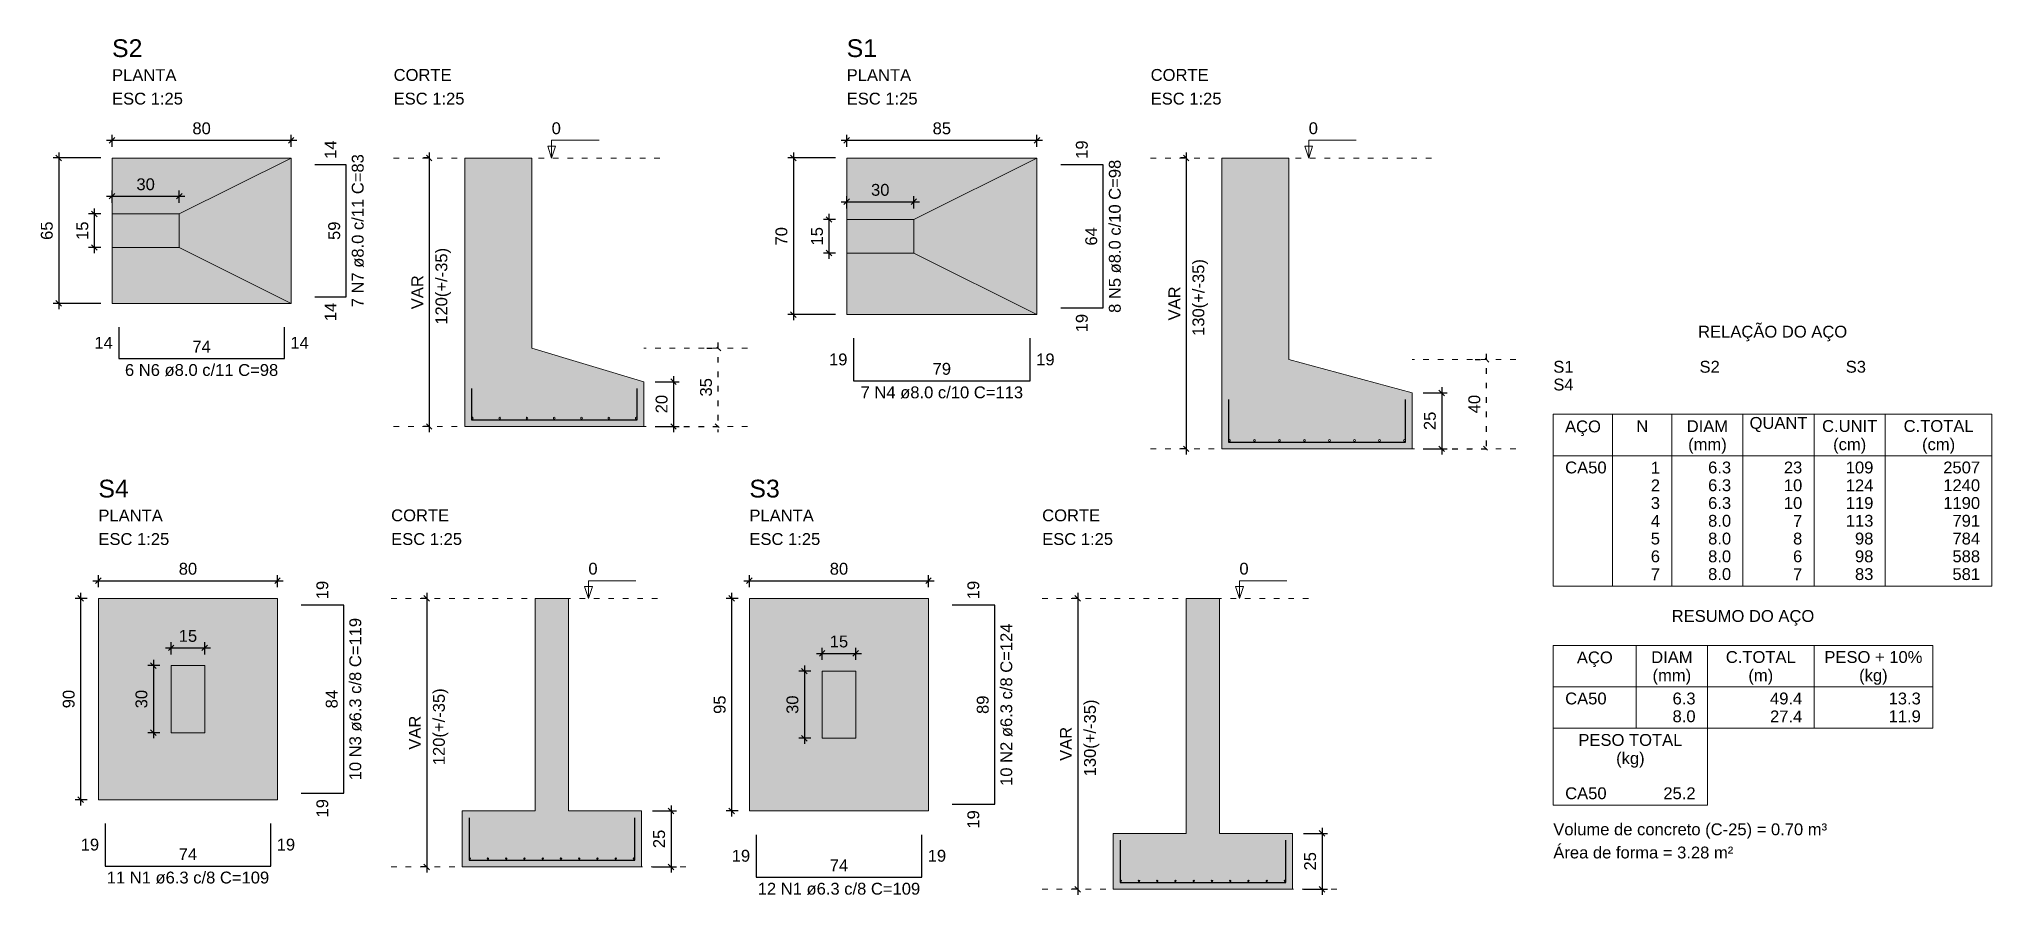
# Model space of a CAD drawing. Header units: inches. Extents: x 11 to 257, y -21 to 53.
# Drawn here: x 126.57 to 161.46, y 36.58 to 51.88 of the extents above; entities that cross this region are included whole.
import ezdxf

# ---------------------------------------------------------------- set-up
doc = ezdxf.new("R2010")
doc.units = ezdxf.units.IN
doc.header["$MEASUREMENT"] = 0
doc.linetypes.add('DOT2', pattern=[3.175, 0, -3.175])
for name, color, linetype, lineweight in [('Descrição da armadura', 7, 'Continuous', 5), ('DT-Armadura', 2, 'Continuous', 30), ('DT-Barras no corte', 5, 'Continuous', 5), ('DT-Cotas', 9, 'Continuous', 5), ('DT-Forma', 5, 'Continuous', 5), ('DT-Hachura sapatas em corte', 43, 'Continuous', 5), ('DT-Hachura sapatas em planta', 43, 'Continuous', 5), ('DT-Pontilhado', 9, 'DOT2', 5), ('DT-Relação do aço', 9, 'Continuous', 5), ('DT-Textos', 7, 'Continuous', 5), ('DT-Título', 3, 'Continuous', 20), ('Textos armaduras', 7, 'Continuous', 5)]:
    doc.layers.add(name, color=color, linetype=linetype, lineweight=lineweight)
doc.styles.add('Arial', font='arial.ttf')
doc.styles.get("Standard").update_dxf_attribs({"font": 'arial.ttf'})
doc.dimstyles.new('UM_25.000000', dxfattribs={"dimtxt": 0.18, "dimasz": 0.1, "dimexe": 0.1, "dimexo": 0.2, "dimgap": 0, "dimtad": 1, "dimtih": 1, "dimtoh": 1, "dimdec": 1, "dimlfac": 25, "dimzin": 0, "dimdsep": 46, "dimtxsty": 'Standard', "dimcen": 0.09, "dimdle": 0.1, "dimadec": 1, "dimazin": 2, "dimtfac": 1, "dimtdec": 4, "dimtofl": 0, "dimtmove": 0, "dimatfit": 3, "dimfxl": 1, "dimtolj": 1, "dimarcsym": 0})

msp = doc.modelspace()

# ---------------------------------------------------------------- texts
at = {"layer": 'Descrição da armadura', "linetype": 'Continuous', "char_height": 0.2118, "attachment_point": 8, "rotation": 90, "line_spacing_factor": 0.798, "style": 'Arial'}
for s, insert, width in [('7 N7 ø8.0 c/11 C=83', (132.3729, 48.4545), 5.491002), ('8 N5 ø8.0 c/10 C=98', (145.8986, 48.3545), 5.491002), ('10 N3 ø6.3 c/8 C=119', (132.329, 40.0807), 5.820954), ('10 N2 ø6.3 c/8 C=124', (143.9603, 39.9807), 5.820954)]:
    msp.add_mtext(s, dxfattribs=dict(at, insert=insert, width=width))
at = {"layer": 'Descrição da armadura', "linetype": 'Continuous', "char_height": 0.2118, "attachment_point": 8, "line_spacing_factor": 0.798, "style": 'Arial'}
for s, insert, width in [('6 N6 ø8.0 c/11 C=98', (129.4716, 45.8532), 5.491002), ('7 N4 ø8.0 c/10 C=113', (142.6973, 45.4532), 5.820954), ('11 N1 ø6.3 c/8 C=109', (129.2277, 36.7794), 5.820954), ('12 N1 ø6.3 c/8 C=109', (140.859, 36.5794), 5.820954)]:
    msp.add_mtext(s, dxfattribs=dict(at, insert=insert, width=width))
at = {"layer": 'DT-Cotas', "char_height": 0.2118, "width": 3.302784, "attachment_point": 8, "rotation": 90, "line_spacing_factor": 0.798, "style": 'Arial'}
for s, insert in [('120(+/-35)', (133.9258, 47.4605)), ('130(+/-35)', (147.4508, 47.2605)), ('120(+/-35)', (133.881, 39.5867)), ('130(+/-35)', (145.513, 39.3867))]:
    msp.add_mtext(s, dxfattribs=dict(at, insert=insert))
at = {"layer": 'DT-Relação do aço', "linetype": 'Continuous', "char_height": 0.2118, "line_spacing_factor": 0.798, "style": 'Arial'}
for s, insert, width, attachment_point in [('RELAÇÃO DO AÇO', (157.5408, 46.4788), 5.340655, 8), ('S1', (153.6222, 45.9136), 0.725664, 7), ('S2', (156.2344, 45.9136), 0.725664, 7), ('S3', (158.8466, 45.9136), 0.725664, 7), ('S4', (153.6222, 45.5959), 0.725664, 7), ('AÇO', (154.1518, 44.7848), 1.285627, 8), ('N', (155.2107, 44.8546), 0.428446, 8), ('DIAM', (156.3756, 44.8546), 1.483193, 8), ('QUANT', (157.6464, 44.8546), 2.076471, 8), ('C.UNIT', (158.9172, 44.8546), 1.977398, 8), ('C.TOTAL', (160.5057, 44.8546), 2.505206, 8), ('(mm)', (156.3758, 44.4668), 1.383541, 8), ('(cm)', (158.9168, 44.4668), 1.185975, 8), ('(cm)', (160.5058, 44.4668), 1.185975, 8), ('RESUMO DO AÇO', (157.0108, 41.3958), 5.109195, 8), ('AÇO', (154.3638, 40.6548), 1.285627, 8), ('DIAM', (155.7402, 40.7245), 1.483193, 8), ('C.TOTAL', (157.3287, 40.7245), 2.505206, 8), ('PESO + 10%', (159.3408, 40.7245), 3.512155, 8), ('(mm)', (155.7398, 40.3368), 1.383541, 8), ('(m)', (157.3288, 40.3368), 0.889337, 8), ('(kg)', (159.3408, 40.3368), 1.021723, 8), ('CA50', (153.834, 39.9832), 1.484062, 7), ('6.3', (156.1638, 39.9832), 0.824737, 9), ('49.4', (158.07, 39.9832), 1.154689, 9), ('13.3', (160.188, 39.9832), 1.154689, 9), ('8.0', (156.1638, 39.6655), 0.824737, 9), ('27.4', (158.07, 39.6655), 1.154689, 9), ('11.9', (160.188, 39.6655), 1.154689, 9), ('PESO TOTAL', (154.9989, 39.2419), 3.725364, 8), ('(kg)', (154.9988, 38.8548), 1.021723, 8), ('CA50', (153.834, 38.2888), 1.484062, 7), ('25.2', (156.1638, 38.2888), 1.154689, 9), ('Volume de concreto (C-25) = 0.70 m³', (153.6218, 37.5838), 9.809933, 7), ('Área de forma = 3.28 m²', (153.6222, 37.2298), 6.446676, 7)]:
    msp.add_mtext(s, dxfattribs=dict(at, insert=insert, width=width, attachment_point=attachment_point))
at = {"layer": 'DT-Relação do aço', "color": 9, "linetype": 'Continuous', "char_height": 0.2118, "line_spacing_factor": 0.798, "style": 'Arial'}
for s, insert, width, attachment_point in [('CA50', (153.834, 44.1133), 1.484062, 7), ('1', (155.5284, 44.1133), 0.329953, 9), ('6.3', (156.7992, 44.1133), 0.824737, 9), ('23', (158.07, 44.1133), 0.659905, 9), ('109', (159.3408, 44.1133), 0.989858, 9), ('2507', (161.247, 44.1133), 1.31981, 9), ('2', (155.5284, 43.7956), 0.329953, 9), ('6.3', (156.7992, 43.7956), 0.824737, 9), ('10', (158.07, 43.7956), 0.659905, 9), ('124', (159.3408, 43.7956), 0.989858, 9), ('1240', (161.247, 43.7956), 1.31981, 9), ('3', (155.5284, 43.4779), 0.329953, 9), ('6.3', (156.7992, 43.4779), 0.824737, 9), ('10', (158.07, 43.4779), 0.659905, 9), ('119', (159.3408, 43.4779), 0.989858, 9), ('1190', (161.247, 43.4779), 1.31981, 9), ('4', (155.5284, 43.1602), 0.329953, 9), ('8.0', (156.7992, 43.1602), 0.824737, 9), ('7', (158.07, 43.1602), 0.329953, 9), ('113', (159.3408, 43.1602), 0.989858, 9), ('791', (161.247, 43.1602), 0.989858, 9), ('5', (155.5284, 42.8425), 0.329953, 9), ('8.0', (156.7992, 42.8425), 0.824737, 9), ('8', (158.07, 42.8425), 0.329953, 9), ('98', (159.3408, 42.8425), 0.659905, 9), ('784', (161.247, 42.8425), 0.989858, 9), ('6', (155.5284, 42.5248), 0.329953, 9), ('8.0', (156.7992, 42.5248), 0.824737, 9), ('6', (158.07, 42.5248), 0.329953, 9), ('98', (159.3408, 42.5248), 0.659905, 9), ('588', (161.247, 42.5248), 0.989858, 9), ('7', (155.5284, 42.2071), 0.329953, 9), ('8.0', (156.7992, 42.2071), 0.824737, 9), ('7', (158.07, 42.2071), 0.329953, 9), ('83', (159.3408, 42.2071), 0.659905, 9), ('581', (161.247, 42.2071), 0.989858, 9)]:
    msp.add_mtext(s, dxfattribs=dict(at, insert=insert, width=width, attachment_point=attachment_point))
at = {"layer": 'DT-Textos', "char_height": 0.2118, "attachment_point": 7, "line_spacing_factor": 0.798, "style": 'Arial'}
for s, insert, width in [('PLANTA', (127.8716, 51.1312), 2.768071), ('CORTE', (132.9024, 51.1312), 2.490465), ('PLANTA', (140.9973, 51.1312), 2.768071), ('CORTE', (146.4281, 51.1312), 2.490465), ('ESC 1:25', (127.8716, 50.7076), 3.045677), ('ESC 1:25', (132.9024, 50.7076), 3.045677), ('ESC 1:25', (140.9973, 50.7076), 3.045677), ('ESC 1:25', (146.4281, 50.7076), 3.045677), ('0', (135.7262, 50.1781), 0.395737), ('0', (149.2519, 50.1781), 0.395737), ('PLANTA', (127.6277, 43.2574), 2.768071), ('CORTE', (132.8585, 43.2574), 2.490465), ('PLANTA', (139.259, 43.2574), 2.768071), ('CORTE', (144.4898, 43.2574), 2.490465), ('ESC 1:25', (127.6277, 42.8338), 3.045677), ('ESC 1:25', (132.8585, 42.8338), 3.045677), ('ESC 1:25', (139.259, 42.8338), 3.045677), ('ESC 1:25', (144.4898, 42.8338), 3.045677), ('0', (136.3823, 42.3043), 0.395737), ('0', (148.0136, 42.3043), 0.395737)]:
    msp.add_mtext(s, dxfattribs=dict(at, insert=insert, width=width))
at = {"layer": 'DT-Título', "char_height": 0.3177, "width": 0.870342, "attachment_point": 7, "line_spacing_factor": 0.798, "style": 'Arial'}
for s, insert in [('S2', (127.8716, 51.5548)), ('S1', (140.9973, 51.5548)), ('S4', (127.6277, 43.681)), ('S3', (139.259, 43.681))]:
    msp.add_mtext(s, dxfattribs=dict(at, insert=insert))
at = {"layer": 'Textos armaduras', "linetype": 'Continuous', "char_height": 0.2118, "width": 0.659905, "attachment_point": 7, "rotation": 90, "line_spacing_factor": 0.798, "style": 'Arial'}
for s, insert in [('14', (131.8811, 49.7404)), ('19', (145.3068, 49.7404)), ('59', (131.9493, 48.2895)), ('64', (145.475, 48.1895)), ('14', (131.8811, 46.8387)), ('19', (145.3068, 46.6387)), ('19', (131.7372, 41.8666)), ('19', (143.3685, 41.8666)), ('84', (131.9054, 39.9158)), ('89', (143.5367, 39.8158)), ('19', (131.7372, 37.9649)), ('19', (143.3685, 37.7649))]:
    msp.add_mtext(s, dxfattribs=dict(at, insert=insert))
at = {"layer": 'Textos armaduras', "linetype": 'Continuous', "char_height": 0.2118, "width": 0.659905, "attachment_point": 7, "line_spacing_factor": 0.798, "style": 'Arial'}
for s, insert in [('14', (127.5558, 46.345)), ('74', (129.3066, 46.2768)), ('14', (131.0575, 46.345)), ('19', (140.6814, 46.045)), ('79', (142.5323, 45.8768)), ('19', (144.3832, 46.045)), ('19', (127.3119, 37.3712)), ('74', (129.0627, 37.203)), ('19', (130.8136, 37.3712)), ('19', (138.9431, 37.1712)), ('19', (142.4449, 37.1712)), ('74', (140.694, 37.003))]:
    msp.add_mtext(s, dxfattribs=dict(at, insert=insert))

# ---------------------------------------------------------------- blocks, each defined once
blk = doc.blocks.new('_Oblique')
at = {"color": 0, "linetype": 'ByBlock', "lineweight": -2}
blk.add_line((-0.5, -0.5), (0.5, 0.5), dxfattribs=at)
blk = doc.blocks.new('*D122')
at = {"layer": 'Defpoints', "color": 0, "transparency": 16777216}
for p in [(127.872, 49.755), (126.919, 47.155), (127.872, 47.155)]:
    blk.add_point(p, dxfattribs=at)
at = {"layer": 'DT-Cotas', "color": 0, "lineweight": -2, "transparency": 16777216}
for p, q in [((127.672, 49.755), (126.819, 49.755)), ((126.919, 49.855), (126.919, 47.055)), ((127.672, 47.155), (126.819, 47.155))]:
    blk.add_line(p, q, dxfattribs=at)
at = {"layer": 'DT-Cotas', "color": 0, "lineweight": -2, "transparency": 16777216, "xscale": 0.1, "yscale": 0.1, "zscale": 0.1}
for p, rotation in [((126.919, 49.755), 90), ((126.919, 47.155), 270)]:
    blk.add_blockref('_Oblique', p, dxfattribs=dict(at, rotation=rotation))
at = {"layer": 'DT-Cotas', "transparency": 16777216, "insert": (126.707, 48.455), "char_height": 0.2118, "attachment_point": 5, "rotation": 90, "style": 'Arial'}
blk.add_mtext('\\A1;65', dxfattribs=at)
blk = doc.blocks.new('*D123')
at = {"layer": 'Defpoints', "color": 0, "transparency": 16777216}
for p in [(131.072, 50.072), (127.872, 49.755), (131.072, 49.755)]:
    blk.add_point(p, dxfattribs=at)
at = {"layer": 'DT-Cotas', "color": 0, "lineweight": -2, "transparency": 16777216}
for p, q in [((127.772, 50.072), (131.172, 50.072)), ((127.872, 49.955), (127.872, 50.172)), ((131.072, 49.955), (131.072, 50.172))]:
    blk.add_line(p, q, dxfattribs=at)
at = {"layer": 'DT-Cotas', "color": 0, "lineweight": -2, "transparency": 16777216, "xscale": 0.1, "yscale": 0.1, "zscale": 0.1, "rotation": 180}
blk.add_blockref('_Oblique', (127.872, 50.072), dxfattribs=at)
at = {"layer": 'DT-Cotas', "color": 0, "lineweight": -2, "transparency": 16777216, "xscale": 0.1, "yscale": 0.1, "zscale": 0.1}
blk.add_blockref('_Oblique', (131.072, 50.072), dxfattribs=at)
at = {"layer": 'DT-Cotas', "transparency": 16777216, "insert": (129.472, 50.284), "char_height": 0.2118, "attachment_point": 5, "rotation": 0.0057, "style": 'Arial'}
blk.add_mtext('\\A1;80', dxfattribs=at)
blk = doc.blocks.new('*D124')
at = {"layer": 'Defpoints', "color": 0, "transparency": 16777216}
for p in [(127.872, 48.755), (127.554, 48.155), (127.872, 48.155)]:
    blk.add_point(p, dxfattribs=at)
at = {"layer": 'DT-Cotas', "color": 0, "lineweight": -2, "transparency": 16777216}
for p, q in [((127.554, 48.855), (127.554, 48.055)), ((127.672, 48.755), (127.454, 48.755)), ((127.672, 48.155), (127.454, 48.155))]:
    blk.add_line(p, q, dxfattribs=at)
at = {"layer": 'DT-Cotas', "color": 0, "lineweight": -2, "transparency": 16777216, "xscale": 0.1, "yscale": 0.1, "zscale": 0.1}
for p, rotation in [((127.554, 48.755), 90), ((127.554, 48.155), 270)]:
    blk.add_blockref('_Oblique', p, dxfattribs=dict(at, rotation=rotation))
at = {"layer": 'DT-Cotas', "transparency": 16777216, "insert": (127.342, 48.455), "char_height": 0.2118, "attachment_point": 5, "rotation": 90, "style": 'Arial'}
blk.add_mtext('\\A1;15', dxfattribs=at)
blk = doc.blocks.new('*D125')
at = {"layer": 'Defpoints', "color": 0, "transparency": 16777216}
for p in [(129.072, 49.072), (127.872, 48.755), (129.072, 48.755)]:
    blk.add_point(p, dxfattribs=at)
at = {"layer": 'DT-Cotas', "color": 0, "lineweight": -2, "transparency": 16777216}
for p, q in [((127.772, 49.072), (129.172, 49.072)), ((127.872, 48.955), (127.872, 49.172)), ((129.072, 48.955), (129.072, 49.172))]:
    blk.add_line(p, q, dxfattribs=at)
at = {"layer": 'DT-Cotas', "color": 0, "lineweight": -2, "transparency": 16777216, "xscale": 0.1, "yscale": 0.1, "zscale": 0.1, "rotation": 180}
blk.add_blockref('_Oblique', (127.872, 49.072), dxfattribs=at)
at = {"layer": 'DT-Cotas', "color": 0, "lineweight": -2, "transparency": 16777216, "xscale": 0.1, "yscale": 0.1, "zscale": 0.1}
blk.add_blockref('_Oblique', (129.072, 49.072), dxfattribs=at)
at = {"layer": 'DT-Cotas', "transparency": 16777216, "insert": (128.472, 49.284), "char_height": 0.2118, "attachment_point": 5, "rotation": 0.0057, "style": 'Arial'}
blk.add_mtext('\\A1;30', dxfattribs=at)
blk = doc.blocks.new('*D126')
at = {"layer": 'Defpoints', "color": 0, "transparency": 16777216}
for p in [(133.75, 49.755), (133.538, 44.955), (133.75, 44.955)]:
    blk.add_point(p, dxfattribs=at)
at = {"layer": 'DT-Cotas', "color": 0, "lineweight": -2, "transparency": 16777216}
for p, q in [((133.55, 49.755), (133.438, 49.755)), ((133.538, 49.855), (133.538, 44.855)), ((133.55, 44.955), (133.438, 44.955))]:
    blk.add_line(p, q, dxfattribs=at)
at = {"layer": 'DT-Cotas', "color": 0, "lineweight": -2, "transparency": 16777216, "xscale": 0.1, "yscale": 0.1, "zscale": 0.1}
for p, rotation in [((133.538, 49.755), 90), ((133.538, 44.955), 270)]:
    blk.add_blockref('_Oblique', p, dxfattribs=dict(at, rotation=rotation))
at = {"layer": 'DT-Cotas', "transparency": 16777216, "insert": (133.326, 47.355), "char_height": 0.2118, "attachment_point": 5, "rotation": 90, "style": 'Arial'}
blk.add_mtext('\\A1;VAR', dxfattribs=at)
blk = doc.blocks.new('*D127')
at = {"layer": 'Defpoints', "color": 0, "transparency": 16777216}
for p in [(137.373, 45.755), (137.373, 44.955), (137.903, 44.955)]:
    blk.add_point(p, dxfattribs=at)
at = {"layer": 'DT-Cotas', "color": 0, "lineweight": -2, "transparency": 16777216}
for p, q in [((137.573, 45.755), (138.003, 45.755)), ((137.903, 45.855), (137.903, 44.855)), ((137.573, 44.955), (138.003, 44.955))]:
    blk.add_line(p, q, dxfattribs=at)
at = {"layer": 'DT-Cotas', "color": 0, "lineweight": -2, "transparency": 16777216, "xscale": 0.1, "yscale": 0.1, "zscale": 0.1}
for p, rotation in [((137.903, 45.755), 90), ((137.903, 44.955), 270)]:
    blk.add_blockref('_Oblique', p, dxfattribs=dict(at, rotation=rotation))
at = {"layer": 'DT-Cotas', "transparency": 16777216, "insert": (137.691, 45.355), "char_height": 0.2118, "attachment_point": 5, "rotation": 90, "style": 'Arial'}
blk.add_mtext('\\A1;20', dxfattribs=at)
blk = doc.blocks.new('*D128')
at = {"layer": 'Defpoints', "color": 0, "ltscale": 0.05, "transparency": 16777216}
for p in [(138.697, 46.355), (137.373, 44.955), (138.697, 44.955)]:
    blk.add_point(p, dxfattribs=at)
at = {"layer": 'DT-Pontilhado', "color": 0, "lineweight": -2, "ltscale": 0.05, "transparency": 16777216}
for p, q in [((138.697, 46.455), (138.697, 44.855)), ((138.497, 46.355), (138.597, 46.355)), ((137.573, 44.955), (138.797, 44.955))]:
    blk.add_line(p, q, dxfattribs=at)
at = {"layer": 'DT-Pontilhado', "color": 0, "lineweight": -2, "ltscale": 0.05, "transparency": 16777216, "xscale": 0.1, "yscale": 0.1, "zscale": 0.1}
for p, rotation in [((138.697, 46.355), 90), ((138.697, 44.955), 270)]:
    blk.add_blockref('_Oblique', p, dxfattribs=dict(at, rotation=rotation))
at = {"layer": 'DT-Pontilhado', "ltscale": 0.05, "transparency": 16777216, "insert": (138.485, 45.655), "char_height": 0.2118, "attachment_point": 5, "rotation": 90, "style": 'Arial'}
blk.add_mtext('\\A1;35', dxfattribs=at)
blk = doc.blocks.new('*D129')
at = {"layer": 'Defpoints', "color": 0, "transparency": 16777216}
for p in [(140.997, 49.755), (140.044, 46.955), (140.997, 46.955)]:
    blk.add_point(p, dxfattribs=at)
at = {"layer": 'DT-Cotas', "color": 0, "lineweight": -2, "transparency": 16777216}
for p, q in [((140.797, 49.755), (139.944, 49.755)), ((140.044, 49.855), (140.044, 46.855)), ((140.797, 46.955), (139.944, 46.955))]:
    blk.add_line(p, q, dxfattribs=at)
at = {"layer": 'DT-Cotas', "color": 0, "lineweight": -2, "transparency": 16777216, "xscale": 0.1, "yscale": 0.1, "zscale": 0.1}
for p, rotation in [((140.044, 49.755), 90), ((140.044, 46.955), 270)]:
    blk.add_blockref('_Oblique', p, dxfattribs=dict(at, rotation=rotation))
at = {"layer": 'DT-Cotas', "transparency": 16777216, "insert": (139.832, 48.355), "char_height": 0.2118, "attachment_point": 5, "rotation": 90, "style": 'Arial'}
blk.add_mtext('\\A1;70', dxfattribs=at)
blk = doc.blocks.new('*D130')
at = {"layer": 'Defpoints', "color": 0, "transparency": 16777216}
for p in [(144.397, 50.072), (140.997, 49.755), (144.397, 49.755)]:
    blk.add_point(p, dxfattribs=at)
at = {"layer": 'DT-Cotas', "color": 0, "lineweight": -2, "transparency": 16777216}
for p, q in [((140.897, 50.072), (144.497, 50.072)), ((140.997, 49.955), (140.997, 50.172)), ((144.397, 49.955), (144.397, 50.172))]:
    blk.add_line(p, q, dxfattribs=at)
at = {"layer": 'DT-Cotas', "color": 0, "lineweight": -2, "transparency": 16777216, "xscale": 0.1, "yscale": 0.1, "zscale": 0.1, "rotation": 180}
blk.add_blockref('_Oblique', (140.997, 50.072), dxfattribs=at)
at = {"layer": 'DT-Cotas', "color": 0, "lineweight": -2, "transparency": 16777216, "xscale": 0.1, "yscale": 0.1, "zscale": 0.1}
blk.add_blockref('_Oblique', (144.397, 50.072), dxfattribs=at)
at = {"layer": 'DT-Cotas', "transparency": 16777216, "insert": (142.697, 50.284), "char_height": 0.2118, "attachment_point": 5, "rotation": 0.0057, "style": 'Arial'}
blk.add_mtext('\\A1;85', dxfattribs=at)
blk = doc.blocks.new('*D131')
at = {"layer": 'Defpoints', "color": 0, "transparency": 16777216}
for p in [(140.997, 48.655), (140.68, 48.055), (140.997, 48.055)]:
    blk.add_point(p, dxfattribs=at)
at = {"layer": 'DT-Cotas', "color": 0, "lineweight": -2, "transparency": 16777216}
for p, q in [((140.797, 48.655), (140.58, 48.655)), ((140.68, 48.755), (140.68, 47.955)), ((140.797, 48.055), (140.58, 48.055))]:
    blk.add_line(p, q, dxfattribs=at)
at = {"layer": 'DT-Cotas', "color": 0, "lineweight": -2, "transparency": 16777216, "xscale": 0.1, "yscale": 0.1, "zscale": 0.1}
for p, rotation in [((140.68, 48.655), 90), ((140.68, 48.055), 270)]:
    blk.add_blockref('_Oblique', p, dxfattribs=dict(at, rotation=rotation))
at = {"layer": 'DT-Cotas', "transparency": 16777216, "insert": (140.468, 48.355), "char_height": 0.2118, "attachment_point": 5, "rotation": 90, "style": 'Arial'}
blk.add_mtext('\\A1;15', dxfattribs=at)
blk = doc.blocks.new('*D132')
at = {"layer": 'Defpoints', "color": 0, "transparency": 16777216}
for p in [(142.197, 48.972), (140.997, 48.655), (142.197, 48.655)]:
    blk.add_point(p, dxfattribs=at)
at = {"layer": 'DT-Cotas', "color": 0, "lineweight": -2, "transparency": 16777216}
for p, q in [((140.897, 48.972), (142.297, 48.972)), ((140.997, 48.855), (140.997, 49.072)), ((142.197, 48.855), (142.197, 49.072))]:
    blk.add_line(p, q, dxfattribs=at)
at = {"layer": 'DT-Cotas', "color": 0, "lineweight": -2, "transparency": 16777216, "xscale": 0.1, "yscale": 0.1, "zscale": 0.1, "rotation": 180}
blk.add_blockref('_Oblique', (140.997, 48.972), dxfattribs=at)
at = {"layer": 'DT-Cotas', "color": 0, "lineweight": -2, "transparency": 16777216, "xscale": 0.1, "yscale": 0.1, "zscale": 0.1}
blk.add_blockref('_Oblique', (142.197, 48.972), dxfattribs=at)
at = {"layer": 'DT-Cotas', "transparency": 16777216, "insert": (141.597, 49.184), "char_height": 0.2118, "attachment_point": 5, "rotation": 0.0057, "style": 'Arial'}
blk.add_mtext('\\A1;30', dxfattribs=at)
blk = doc.blocks.new('*D133')
at = {"layer": 'Defpoints', "color": 0, "transparency": 16777216}
for p in [(147.275, 49.755), (147.063, 44.555), (147.275, 44.555)]:
    blk.add_point(p, dxfattribs=at)
at = {"layer": 'DT-Cotas', "color": 0, "lineweight": -2, "transparency": 16777216}
for p, q in [((147.075, 49.755), (146.963, 49.755)), ((147.063, 49.855), (147.063, 44.455)), ((147.075, 44.555), (146.963, 44.555))]:
    blk.add_line(p, q, dxfattribs=at)
at = {"layer": 'DT-Cotas', "color": 0, "lineweight": -2, "transparency": 16777216, "xscale": 0.1, "yscale": 0.1, "zscale": 0.1}
for p, rotation in [((147.063, 49.755), 90), ((147.063, 44.555), 270)]:
    blk.add_blockref('_Oblique', p, dxfattribs=dict(at, rotation=rotation))
at = {"layer": 'DT-Cotas', "transparency": 16777216, "insert": (146.852, 47.155), "char_height": 0.2118, "attachment_point": 5, "rotation": 90, "style": 'Arial'}
blk.add_mtext('\\A1;VAR', dxfattribs=at)
blk = doc.blocks.new('*D134')
at = {"layer": 'Defpoints', "color": 0, "transparency": 16777216}
for p in [(151.099, 45.555), (151.099, 44.555), (151.628, 44.555)]:
    blk.add_point(p, dxfattribs=at)
at = {"layer": 'DT-Cotas', "color": 0, "lineweight": -2, "transparency": 16777216}
for p, q in [((151.299, 45.555), (151.728, 45.555)), ((151.628, 45.655), (151.628, 44.455)), ((151.299, 44.555), (151.728, 44.555))]:
    blk.add_line(p, q, dxfattribs=at)
at = {"layer": 'DT-Cotas', "color": 0, "lineweight": -2, "transparency": 16777216, "xscale": 0.1, "yscale": 0.1, "zscale": 0.1}
for p, rotation in [((151.628, 45.555), 90), ((151.628, 44.555), 270)]:
    blk.add_blockref('_Oblique', p, dxfattribs=dict(at, rotation=rotation))
at = {"layer": 'DT-Cotas', "transparency": 16777216, "insert": (151.417, 45.055), "char_height": 0.2118, "attachment_point": 5, "rotation": 90, "style": 'Arial'}
blk.add_mtext('\\A1;25', dxfattribs=at)
blk = doc.blocks.new('*D135')
at = {"layer": 'Defpoints', "color": 0, "ltscale": 0.05, "transparency": 16777216}
for p in [(152.423, 46.155), (151.099, 44.555), (152.423, 44.555)]:
    blk.add_point(p, dxfattribs=at)
at = {"layer": 'DT-Pontilhado', "color": 0, "lineweight": -2, "ltscale": 0.05, "transparency": 16777216}
for p, q in [((152.223, 46.155), (152.323, 46.155)), ((152.423, 46.255), (152.423, 44.455)), ((151.299, 44.555), (152.523, 44.555))]:
    blk.add_line(p, q, dxfattribs=at)
at = {"layer": 'DT-Pontilhado', "color": 0, "lineweight": -2, "ltscale": 0.05, "transparency": 16777216, "xscale": 0.1, "yscale": 0.1, "zscale": 0.1}
for p, rotation in [((152.423, 46.155), 90), ((152.423, 44.555), 270)]:
    blk.add_blockref('_Oblique', p, dxfattribs=dict(at, rotation=rotation))
at = {"layer": 'DT-Pontilhado', "ltscale": 0.05, "transparency": 16777216, "insert": (152.211, 45.355), "char_height": 0.2118, "attachment_point": 5, "rotation": 90, "style": 'Arial'}
blk.add_mtext('\\A1;40', dxfattribs=at)
blk = doc.blocks.new('*D136')
at = {"layer": 'Defpoints', "color": 0, "transparency": 16777216}
for p in [(127.628, 41.881), (127.31, 38.281), (127.628, 38.281)]:
    blk.add_point(p, dxfattribs=at)
at = {"layer": 'DT-Cotas', "color": 0, "lineweight": -2, "transparency": 16777216}
for p, q in [((127.428, 41.881), (127.21, 41.881)), ((127.31, 41.981), (127.31, 38.181)), ((127.428, 38.281), (127.21, 38.281))]:
    blk.add_line(p, q, dxfattribs=at)
at = {"layer": 'DT-Cotas', "color": 0, "lineweight": -2, "transparency": 16777216, "xscale": 0.1, "yscale": 0.1, "zscale": 0.1}
for p, rotation in [((127.31, 41.881), 90), ((127.31, 38.281), 270)]:
    blk.add_blockref('_Oblique', p, dxfattribs=dict(at, rotation=rotation))
at = {"layer": 'DT-Cotas', "transparency": 16777216, "insert": (127.098, 40.081), "char_height": 0.2118, "attachment_point": 5, "rotation": 90, "style": 'Arial'}
blk.add_mtext('\\A1;90', dxfattribs=at)
blk = doc.blocks.new('*D137')
at = {"layer": 'Defpoints', "color": 0, "transparency": 16777216}
for p in [(127.628, 41.881), (130.828, 42.198), (130.828, 41.881)]:
    blk.add_point(p, dxfattribs=at)
at = {"layer": 'DT-Cotas', "color": 0, "lineweight": -2, "transparency": 16777216}
for p, q in [((127.628, 42.081), (127.628, 42.298)), ((130.828, 42.081), (130.828, 42.298)), ((127.528, 42.198), (130.928, 42.198))]:
    blk.add_line(p, q, dxfattribs=at)
at = {"layer": 'DT-Cotas', "color": 0, "lineweight": -2, "transparency": 16777216, "xscale": 0.1, "yscale": 0.1, "zscale": 0.1, "rotation": 180}
blk.add_blockref('_Oblique', (127.628, 42.198), dxfattribs=at)
at = {"layer": 'DT-Cotas', "color": 0, "lineweight": -2, "transparency": 16777216, "xscale": 0.1, "yscale": 0.1, "zscale": 0.1}
blk.add_blockref('_Oblique', (130.828, 42.198), dxfattribs=at)
at = {"layer": 'DT-Cotas', "transparency": 16777216, "insert": (129.228, 42.41), "char_height": 0.2118, "attachment_point": 5, "rotation": 0.0057, "style": 'Arial'}
blk.add_mtext('\\A1;80', dxfattribs=at)
blk = doc.blocks.new('*D138')
at = {"layer": 'Defpoints', "color": 0, "transparency": 16777216}
for p in [(128.928, 40.681), (128.61, 39.481), (128.928, 39.481)]:
    blk.add_point(p, dxfattribs=at)
at = {"layer": 'DT-Cotas', "color": 0, "lineweight": -2, "transparency": 16777216}
for p, q in [((128.728, 40.681), (128.51, 40.681)), ((128.61, 40.781), (128.61, 39.381)), ((128.728, 39.481), (128.51, 39.481))]:
    blk.add_line(p, q, dxfattribs=at)
at = {"layer": 'DT-Cotas', "color": 0, "lineweight": -2, "transparency": 16777216, "xscale": 0.1, "yscale": 0.1, "zscale": 0.1}
for p, rotation in [((128.61, 40.681), 90), ((128.61, 39.481), 270)]:
    blk.add_blockref('_Oblique', p, dxfattribs=dict(at, rotation=rotation))
at = {"layer": 'DT-Cotas', "transparency": 16777216, "insert": (128.398, 40.081), "char_height": 0.2118, "attachment_point": 5, "rotation": 90, "style": 'Arial'}
blk.add_mtext('\\A1;30', dxfattribs=at)
blk = doc.blocks.new('*D139')
at = {"layer": 'Defpoints', "color": 0, "transparency": 16777216}
for p in [(129.528, 40.998), (128.928, 40.681), (129.528, 40.681)]:
    blk.add_point(p, dxfattribs=at)
at = {"layer": 'DT-Cotas', "color": 0, "lineweight": -2, "transparency": 16777216}
for p, q in [((128.828, 40.998), (129.628, 40.998)), ((128.928, 40.881), (128.928, 41.098)), ((129.528, 40.881), (129.528, 41.098))]:
    blk.add_line(p, q, dxfattribs=at)
at = {"layer": 'DT-Cotas', "color": 0, "lineweight": -2, "transparency": 16777216, "xscale": 0.1, "yscale": 0.1, "zscale": 0.1, "rotation": 180}
blk.add_blockref('_Oblique', (128.928, 40.998), dxfattribs=at)
at = {"layer": 'DT-Cotas', "color": 0, "lineweight": -2, "transparency": 16777216, "xscale": 0.1, "yscale": 0.1, "zscale": 0.1}
blk.add_blockref('_Oblique', (129.528, 40.998), dxfattribs=at)
at = {"layer": 'DT-Cotas', "transparency": 16777216, "insert": (129.228, 41.21), "char_height": 0.2118, "attachment_point": 5, "rotation": 0.0057, "style": 'Arial'}
blk.add_mtext('\\A1;15', dxfattribs=at)
blk = doc.blocks.new('*D140')
at = {"layer": 'Defpoints', "color": 0, "transparency": 16777216}
for p in [(133.706, 41.881), (133.494, 37.081), (133.706, 37.081)]:
    blk.add_point(p, dxfattribs=at)
at = {"layer": 'DT-Cotas', "color": 0, "lineweight": -2, "transparency": 16777216}
for p, q in [((133.506, 41.881), (133.394, 41.881)), ((133.494, 41.981), (133.494, 36.981)), ((133.506, 37.081), (133.394, 37.081))]:
    blk.add_line(p, q, dxfattribs=at)
at = {"layer": 'DT-Cotas', "color": 0, "lineweight": -2, "transparency": 16777216, "xscale": 0.1, "yscale": 0.1, "zscale": 0.1}
for p, rotation in [((133.494, 41.881), 90), ((133.494, 37.081), 270)]:
    blk.add_blockref('_Oblique', p, dxfattribs=dict(at, rotation=rotation))
at = {"layer": 'DT-Cotas', "transparency": 16777216, "insert": (133.282, 39.481), "char_height": 0.2118, "attachment_point": 5, "rotation": 90, "style": 'Arial'}
blk.add_mtext('\\A1;VAR', dxfattribs=at)
blk = doc.blocks.new('*D141')
at = {"layer": 'Defpoints', "color": 0, "transparency": 16777216}
for p in [(137.329, 38.081), (137.329, 37.081), (137.859, 37.081)]:
    blk.add_point(p, dxfattribs=at)
at = {"layer": 'DT-Cotas', "color": 0, "lineweight": -2, "transparency": 16777216}
for p, q in [((137.529, 38.081), (137.959, 38.081)), ((137.859, 38.181), (137.859, 36.981)), ((137.529, 37.081), (137.959, 37.081))]:
    blk.add_line(p, q, dxfattribs=at)
at = {"layer": 'DT-Cotas', "color": 0, "lineweight": -2, "transparency": 16777216, "xscale": 0.1, "yscale": 0.1, "zscale": 0.1}
for p, rotation in [((137.859, 38.081), 90), ((137.859, 37.081), 270)]:
    blk.add_blockref('_Oblique', p, dxfattribs=dict(at, rotation=rotation))
at = {"layer": 'DT-Cotas', "transparency": 16777216, "insert": (137.647, 37.581), "char_height": 0.2118, "attachment_point": 5, "rotation": 90, "style": 'Arial'}
blk.add_mtext('\\A1;25', dxfattribs=at)
blk = doc.blocks.new('*D142')
at = {"layer": 'Defpoints', "color": 0, "transparency": 16777216}
for p in [(139.259, 41.881), (138.941, 38.081), (139.259, 38.081)]:
    blk.add_point(p, dxfattribs=at)
at = {"layer": 'DT-Cotas', "color": 0, "lineweight": -2, "transparency": 16777216}
for p, q in [((139.059, 41.881), (138.841, 41.881)), ((138.941, 41.981), (138.941, 37.981)), ((139.059, 38.081), (138.841, 38.081))]:
    blk.add_line(p, q, dxfattribs=at)
at = {"layer": 'DT-Cotas', "color": 0, "lineweight": -2, "transparency": 16777216, "xscale": 0.1, "yscale": 0.1, "zscale": 0.1}
for p, rotation in [((138.941, 41.881), 90), ((138.941, 38.081), 270)]:
    blk.add_blockref('_Oblique', p, dxfattribs=dict(at, rotation=rotation))
at = {"layer": 'DT-Cotas', "transparency": 16777216, "insert": (138.729, 39.981), "char_height": 0.2118, "attachment_point": 5, "rotation": 90, "style": 'Arial'}
blk.add_mtext('\\A1;95', dxfattribs=at)
blk = doc.blocks.new('*D143')
at = {"layer": 'Defpoints', "color": 0, "transparency": 16777216}
for p in [(139.259, 41.881), (142.459, 42.198), (142.459, 41.881)]:
    blk.add_point(p, dxfattribs=at)
at = {"layer": 'DT-Cotas', "color": 0, "lineweight": -2, "transparency": 16777216}
for p, q in [((139.259, 42.081), (139.259, 42.298)), ((142.459, 42.081), (142.459, 42.298)), ((139.159, 42.198), (142.559, 42.198))]:
    blk.add_line(p, q, dxfattribs=at)
at = {"layer": 'DT-Cotas', "color": 0, "lineweight": -2, "transparency": 16777216, "xscale": 0.1, "yscale": 0.1, "zscale": 0.1, "rotation": 180}
blk.add_blockref('_Oblique', (139.259, 42.198), dxfattribs=at)
at = {"layer": 'DT-Cotas', "color": 0, "lineweight": -2, "transparency": 16777216, "xscale": 0.1, "yscale": 0.1, "zscale": 0.1}
blk.add_blockref('_Oblique', (142.459, 42.198), dxfattribs=at)
at = {"layer": 'DT-Cotas', "transparency": 16777216, "insert": (140.859, 42.41), "char_height": 0.2118, "attachment_point": 5, "rotation": 0.0057, "style": 'Arial'}
blk.add_mtext('\\A1;80', dxfattribs=at)
blk = doc.blocks.new('*D144')
at = {"layer": 'Defpoints', "color": 0, "transparency": 16777216}
for p in [(140.559, 40.581), (140.241, 39.381), (140.559, 39.381)]:
    blk.add_point(p, dxfattribs=at)
at = {"layer": 'DT-Cotas', "color": 0, "lineweight": -2, "transparency": 16777216}
for p, q in [((140.359, 40.581), (140.141, 40.581)), ((140.241, 40.681), (140.241, 39.281)), ((140.359, 39.381), (140.141, 39.381))]:
    blk.add_line(p, q, dxfattribs=at)
at = {"layer": 'DT-Cotas', "color": 0, "lineweight": -2, "transparency": 16777216, "xscale": 0.1, "yscale": 0.1, "zscale": 0.1}
for p, rotation in [((140.241, 40.581), 90), ((140.241, 39.381), 270)]:
    blk.add_blockref('_Oblique', p, dxfattribs=dict(at, rotation=rotation))
at = {"layer": 'DT-Cotas', "transparency": 16777216, "insert": (140.029, 39.981), "char_height": 0.2118, "attachment_point": 5, "rotation": 90, "style": 'Arial'}
blk.add_mtext('\\A1;30', dxfattribs=at)
blk = doc.blocks.new('*D145')
at = {"layer": 'Defpoints', "color": 0, "transparency": 16777216}
for p in [(141.159, 40.898), (140.559, 40.581), (141.159, 40.581)]:
    blk.add_point(p, dxfattribs=at)
at = {"layer": 'DT-Cotas', "color": 0, "lineweight": -2, "transparency": 16777216}
for p, q in [((140.459, 40.898), (141.259, 40.898)), ((140.559, 40.781), (140.559, 40.998)), ((141.159, 40.781), (141.159, 40.998))]:
    blk.add_line(p, q, dxfattribs=at)
at = {"layer": 'DT-Cotas', "color": 0, "lineweight": -2, "transparency": 16777216, "xscale": 0.1, "yscale": 0.1, "zscale": 0.1, "rotation": 180}
blk.add_blockref('_Oblique', (140.559, 40.898), dxfattribs=at)
at = {"layer": 'DT-Cotas', "color": 0, "lineweight": -2, "transparency": 16777216, "xscale": 0.1, "yscale": 0.1, "zscale": 0.1}
blk.add_blockref('_Oblique', (141.159, 40.898), dxfattribs=at)
at = {"layer": 'DT-Cotas', "transparency": 16777216, "insert": (140.859, 41.11), "char_height": 0.2118, "attachment_point": 5, "rotation": 0.0057, "style": 'Arial'}
blk.add_mtext('\\A1;15', dxfattribs=at)
blk = doc.blocks.new('*D146')
at = {"layer": 'Defpoints', "color": 0, "transparency": 16777216}
for p in [(145.337, 41.881), (145.125, 36.681), (145.337, 36.681)]:
    blk.add_point(p, dxfattribs=at)
at = {"layer": 'DT-Cotas', "color": 0, "lineweight": -2, "transparency": 16777216}
for p, q in [((145.137, 41.881), (145.025, 41.881)), ((145.125, 41.981), (145.125, 36.581)), ((145.137, 36.681), (145.025, 36.681))]:
    blk.add_line(p, q, dxfattribs=at)
at = {"layer": 'DT-Cotas', "color": 0, "lineweight": -2, "transparency": 16777216, "xscale": 0.1, "yscale": 0.1, "zscale": 0.1}
for p, rotation in [((145.125, 41.881), 90), ((145.125, 36.681), 270)]:
    blk.add_blockref('_Oblique', p, dxfattribs=dict(at, rotation=rotation))
at = {"layer": 'DT-Cotas', "transparency": 16777216, "insert": (144.913, 39.281), "char_height": 0.2118, "attachment_point": 5, "rotation": 90, "style": 'Arial'}
blk.add_mtext('\\A1;VAR', dxfattribs=at)
blk = doc.blocks.new('*D147')
at = {"layer": 'Defpoints', "color": 0, "transparency": 16777216}
for p in [(148.961, 37.681), (148.961, 36.681), (149.49, 36.681)]:
    blk.add_point(p, dxfattribs=at)
at = {"layer": 'DT-Cotas', "color": 0, "lineweight": -2, "transparency": 16777216}
for p, q in [((149.49, 37.781), (149.49, 36.581)), ((149.161, 37.681), (149.59, 37.681)), ((149.161, 36.681), (149.59, 36.681))]:
    blk.add_line(p, q, dxfattribs=at)
at = {"layer": 'DT-Cotas', "color": 0, "lineweight": -2, "transparency": 16777216, "xscale": 0.1, "yscale": 0.1, "zscale": 0.1}
for p, rotation in [((149.49, 37.681), 90), ((149.49, 36.681), 270)]:
    blk.add_blockref('_Oblique', p, dxfattribs=dict(at, rotation=rotation))
at = {"layer": 'DT-Cotas', "transparency": 16777216, "insert": (149.278, 37.181), "char_height": 0.2118, "attachment_point": 5, "rotation": 90, "style": 'Arial'}
blk.add_mtext('\\A1;25', dxfattribs=at)

# ---------------------------------------------------------------- dimensions: what is measured, and where the dimension line sits
at = {"layer": 'DT-Cotas'}
for base, p1, p2, picture, middle in [((131.0716, 50.0722), (127.8716, 49.7545), (131.0716, 49.7545), '*D123', (129.4716, 50.284)), ((144.3973, 50.0722), (140.9973, 49.7545), (144.3973, 49.7545), '*D130', (142.6973, 50.284)), ((129.0716, 49.0722), (127.8716, 48.7545), (129.0716, 48.7545), '*D125', (128.4716, 49.284)), ((142.1973, 48.9722), (140.9973, 48.6545), (142.1973, 48.6545), '*D132', (141.5973, 49.184)), ((130.8277, 42.1984), (127.6277, 41.8807), (130.8277, 41.8807), '*D137', (129.2277, 42.4102)), ((142.459, 42.1984), (139.259, 41.8807), (142.459, 41.8807), '*D143', (140.859, 42.4102)), ((129.5277, 40.9984), (128.9277, 40.6807), (129.5277, 40.6807), '*D139', (129.2277, 41.2102)), ((141.159, 40.8984), (140.559, 40.5807), (141.159, 40.5807), '*D145', (140.859, 41.1102))]:
    dim = msp.add_linear_dim(base=base, p1=p1, p2=p2, dimstyle='UM_25.000000', override={"dimtxt": 0.2118, "dimasz": 0.1, "dimexe": 0.1, "dimexo": 0.2, "dimtad": 1, "dimtih": 0, "dimtoh": 0, "dimdec": 1, "dimlfac": 25, "dimzin": 8, "dimtxsty": 'Arial', "dimblk": 'Oblique', "dimblk1": 'Oblique', "dimblk2": 'Oblique', "dimsah": 1, "dimdle": 0.1, "dimse1": 0, "dimse2": 0, "dimclrt": 256, "dimadec": 1, "dimazin": 3, "dimtmove": 2, "dimldrblk": 'Oblique'}, dxfattribs=at)
    dim.commit()
    dim.dimension.update_dxf_attribs({"geometry": picture, "text_midpoint": middle, "dimtype": 160, "text_rotation": 0.00573})
for base, p1, p2, picture, middle in [((126.9185, 47.1545), (127.8716, 49.7545), (127.8716, 47.1545), '*D122', (126.7067, 48.4545)), ((140.0442, 46.9545), (140.9973, 49.7545), (140.9973, 46.9545), '*D129', (139.8324, 48.3545)), ((127.5539, 48.1545), (127.8716, 48.7545), (127.8716, 48.1545), '*D124', (127.3421, 48.4545)), ((140.6796, 48.0545), (140.9973, 48.6545), (140.9973, 48.0545), '*D131', (140.4678, 48.3545)), ((137.9027, 44.9545), (137.3732, 45.7545), (137.3732, 44.9545), '*D127', (137.6909, 45.3545)), ((151.6284, 44.5545), (151.0989, 45.5545), (151.0989, 44.5545), '*D134', (151.4166, 45.0545)), ((127.31, 38.2807), (127.6277, 41.8807), (127.6277, 38.2807), '*D136', (127.0982, 40.0807)), ((138.9413, 38.0807), (139.259, 41.8807), (139.259, 38.0807), '*D142', (138.7295, 39.9807)), ((128.61, 39.4807), (128.9277, 40.6807), (128.9277, 39.4807), '*D138', (128.3982, 40.0807)), ((140.2413, 39.3807), (140.559, 40.5807), (140.559, 39.3807), '*D144', (140.0295, 39.9807)), ((137.8588, 37.0807), (137.3293, 38.0807), (137.3293, 37.0807), '*D141', (137.647, 37.5807)), ((149.4901, 36.6807), (148.9606, 37.6807), (148.9606, 36.6807), '*D147', (149.2783, 37.1807))]:
    dim = msp.add_linear_dim(base=base, p1=p1, p2=p2, angle=90, dimstyle='UM_25.000000', override={"dimtxt": 0.2118, "dimasz": 0.1, "dimexe": 0.1, "dimexo": 0.2, "dimtad": 1, "dimtih": 0, "dimtoh": 0, "dimdec": 1, "dimlfac": 25, "dimzin": 8, "dimtxsty": 'Arial', "dimblk": 'Oblique', "dimblk1": 'Oblique', "dimblk2": 'Oblique', "dimsah": 1, "dimdle": 0.1, "dimse1": 0, "dimse2": 0, "dimclrt": 256, "dimadec": 1, "dimazin": 3, "dimtmove": 2, "dimldrblk": 'Oblique'}, dxfattribs=at)
    dim.commit()
    dim.dimension.update_dxf_attribs({"geometry": picture, "text_midpoint": middle, "dimtype": 160, "text_rotation": 90})
for base, p1, p2, picture, middle in [((133.5378, 44.9545), (133.7496, 49.7545), (133.7496, 44.9545), '*D126', (133.326, 47.3545)), ((147.0635, 44.5545), (147.2753, 49.7545), (147.2753, 44.5545), '*D133', (146.8517, 47.1545)), ((133.4939, 37.0807), (133.7057, 41.8807), (133.7057, 37.0807), '*D140', (133.2821, 39.4807)), ((145.1252, 36.6807), (145.337, 41.8807), (145.337, 36.6807), '*D146', (144.9134, 39.2807))]:
    dim = msp.add_linear_dim(base=base, p1=p1, p2=p2, angle=90, text='VAR', dimstyle='UM_25.000000', override={"dimtxt": 0.2118, "dimasz": 0.1, "dimexe": 0.1, "dimexo": 0.2, "dimtad": 1, "dimtih": 0, "dimtoh": 0, "dimdec": 1, "dimlfac": 25, "dimzin": 8, "dimtxsty": 'Arial', "dimblk": 'Oblique', "dimblk1": 'Oblique', "dimblk2": 'Oblique', "dimsah": 1, "dimdle": 0.1, "dimse1": 0, "dimse2": 0, "dimclrt": 256, "dimadec": 1, "dimazin": 3, "dimtmove": 2, "dimldrblk": 'Oblique'}, dxfattribs=at)
    dim.commit()
    dim.dimension.update_dxf_attribs({"geometry": picture, "text_midpoint": middle, "dimtype": 160, "text_rotation": 90})
at = {"layer": 'DT-Pontilhado', "ltscale": 0.05}
for base, p1, p2, picture, middle in [((138.697, 44.9545), (138.697, 46.3545), (137.3732, 44.9545), '*D128', (138.4852, 45.6545)), ((152.4226, 44.5545), (152.4226, 46.1545), (151.0989, 44.5545), '*D135', (152.2108, 45.3545))]:
    dim = msp.add_linear_dim(base=base, p1=p1, p2=p2, angle=90, dimstyle='UM_25.000000', override={"dimtxt": 0.2118, "dimasz": 0.1, "dimexe": 0.1, "dimexo": 0.2, "dimtad": 1, "dimtih": 0, "dimtoh": 0, "dimdec": 1, "dimlfac": 25, "dimzin": 8, "dimtxsty": 'Arial', "dimblk": 'Oblique', "dimblk1": 'Oblique', "dimblk2": 'Oblique', "dimsah": 1, "dimdle": 0.1, "dimse1": 0, "dimse2": 0, "dimclrt": 256, "dimadec": 1, "dimazin": 3, "dimtmove": 2, "dimldrblk": 'Oblique'}, dxfattribs=at)
    dim.commit()
    dim.dimension.update_dxf_attribs({"geometry": picture, "text_midpoint": middle, "dimtype": 160, "text_rotation": 90})

# ---------------------------------------------------------------- hatches: boundary and pattern name
at = {"layer": 'DT-Hachura sapatas em corte', "linetype": 'Continuous'}
for points in [[(134.1732, 46.3545), (134.1732, 46.3545), (134.1732, 45.7545), (134.1732, 44.9545), (137.3732, 44.9545), (137.3732, 45.7545), (135.3732, 46.3545), (135.3732, 46.3545), (135.3732, 49.7545), (134.1732, 49.7545), (134.1732, 46.3545)], [(147.6989, 46.1545), (147.6989, 46.1545), (147.6989, 45.5545), (147.6989, 44.5545), (151.0989, 44.5545), (151.0989, 45.5545), (148.8989, 46.1545), (148.8989, 46.1545), (148.8989, 49.7545), (147.6989, 49.7545), (147.6989, 46.1545)], [(135.4293, 38.0807), (135.4293, 38.0807), (134.1293, 38.0807), (134.1293, 37.0807), (137.3293, 37.0807), (137.3293, 38.0807), (136.0293, 38.0807), (136.0293, 38.0807), (136.0293, 41.8807), (135.4293, 41.8807), (135.4293, 38.0807)], [(147.0606, 37.6807), (147.0606, 37.6807), (145.7606, 37.6807), (145.7606, 36.6807), (148.9606, 36.6807), (148.9606, 37.6807), (147.6606, 37.6807), (147.6606, 37.6807), (147.6606, 41.8807), (147.0606, 41.8807), (147.0606, 37.6807)]]:
    msp.add_hatch(color=256, dxfattribs=at).paths.add_polyline_path(points)
at = {"layer": 'DT-Hachura sapatas em planta', "linetype": 'Continuous'}
for points in [[(127.8716, 47.1545), (131.0716, 47.1545), (131.0716, 49.7545), (127.8716, 49.7545), (127.8716, 47.1545)], [(140.9973, 46.9545), (144.3973, 46.9545), (144.3973, 49.7545), (140.9973, 49.7545), (140.9973, 46.9545)], [(127.6277, 38.2807), (130.8277, 38.2807), (130.8277, 41.8807), (127.6277, 41.8807), (127.6277, 38.2807)], [(139.259, 38.0807), (142.459, 38.0807), (142.459, 41.8807), (139.259, 41.8807), (139.259, 38.0807)]]:
    msp.add_hatch(color=256, dxfattribs=at).paths.add_polyline_path(points)

# ---------------------------------------------------------------- linework, layer by layer
at = {"layer": 'DT-Armadura'}
for p, q in [((132.0552, 49.6345), (131.4952, 49.6345)), ((132.0552, 47.2745), (132.0552, 49.6345)), ((145.5809, 49.6345), (144.8209, 49.6345)), ((145.5809, 47.0745), (145.5809, 49.6345)), ((131.4952, 47.2745), (132.0552, 47.2745)), ((144.8209, 47.0745), (145.5809, 47.0745)), ((127.9916, 46.7309), (127.9916, 46.1709)), ((130.9516, 46.1709), (130.9516, 46.7309)), ((141.1173, 46.5309), (141.1173, 45.7709)), ((144.2773, 45.7709), (144.2773, 46.5309)), ((127.9916, 46.1709), (130.9516, 46.1709)), ((141.1173, 45.7709), (144.2773, 45.7709)), ((132.0113, 41.7607), (131.2513, 41.7607)), ((132.0113, 38.4007), (132.0113, 41.7607)), ((143.6426, 41.7607), (142.8826, 41.7607)), ((143.6426, 38.2007), (143.6426, 41.7607)), ((131.2513, 38.4007), (132.0113, 38.4007)), ((142.8826, 38.2007), (143.6426, 38.2007)), ((127.7477, 37.8571), (127.7477, 37.0971)), ((130.7077, 37.0971), (130.7077, 37.8571)), ((139.379, 37.6571), (139.379, 36.8971)), ((142.339, 36.8971), (142.339, 37.6571)), ((127.7477, 37.0971), (130.7077, 37.0971)), ((139.379, 36.8971), (142.339, 36.8971))]:
    msp.add_line(p, q, dxfattribs=at)
for points in [[(134.2932, 45.6345), (134.2932, 45.0745), (137.2532, 45.0745), (137.2532, 45.6345)], [(147.8189, 45.4345), (147.8189, 44.6745), (150.9789, 44.6745), (150.9789, 45.4345)], [(134.2493, 37.9607), (134.2493, 37.2007), (137.2093, 37.2007), (137.2093, 37.9607)], [(145.8806, 37.5607), (145.8806, 36.8007), (148.8406, 36.8007), (148.8406, 37.5607)]]:
    msp.add_lwpolyline(points, dxfattribs=at)
at = {"layer": 'DT-Barras no corte'}
for centre, radius in [((134.3092, 45.1045), 0.016), ((134.7972, 45.1045), 0.016), ((135.2852, 45.1045), 0.016), ((135.7732, 45.1045), 0.016), ((136.2612, 45.1045), 0.016), ((136.7492, 45.1045), 0.016), ((137.2372, 45.1045), 0.016), ((147.8349, 44.7045), 0.016), ((148.2817, 44.7045), 0.016), ((148.7286, 44.7045), 0.016), ((149.1754, 44.7045), 0.016), ((149.6223, 44.7045), 0.016), ((150.0691, 44.7045), 0.016), ((150.516, 44.7045), 0.016), ((150.9629, 44.7045), 0.016), ((134.2619, 37.2307), 0.0126), ((134.588, 37.2307), 0.0126), ((134.9141, 37.2307), 0.0126), ((135.2402, 37.2307), 0.0126), ((135.5663, 37.2307), 0.0126), ((135.8924, 37.2307), 0.0126), ((136.2184, 37.2307), 0.0126), ((136.5445, 37.2307), 0.0126), ((136.8706, 37.2307), 0.0126), ((137.1967, 37.2307), 0.0126), ((145.8932, 36.8307), 0.0126), ((146.2192, 36.8307), 0.0126), ((146.5453, 36.8307), 0.0126), ((146.8714, 36.8307), 0.0126), ((147.1975, 36.8307), 0.0126), ((147.5236, 36.8307), 0.0126), ((147.8497, 36.8307), 0.0126), ((148.1758, 36.8307), 0.0126), ((148.5019, 36.8307), 0.0126), ((148.828, 36.8307), 0.0126)]:
    msp.add_circle(centre, radius, dxfattribs=at)
at = {"layer": 'DT-Forma'}
for p, q in [((127.8716, 49.7545), (127.8716, 48.7545)), ((131.0716, 49.7545), (129.0716, 48.7545)), ((140.9973, 49.7545), (140.9973, 48.6545)), ((144.3973, 49.7545), (142.1973, 48.6545)), ((127.8716, 47.1545), (127.8716, 48.1545)), ((127.8716, 47.1545), (127.8716, 48.1545)), ((131.0716, 47.1545), (129.0716, 48.1545)), ((140.9973, 46.9545), (140.9973, 48.0545)), ((140.9973, 46.9545), (140.9973, 48.0545)), ((144.3973, 46.9545), (142.1973, 48.0545))]:
    msp.add_line(p, q, dxfattribs=at)
for points in [[(127.8716, 47.1545), (131.0716, 47.1545), (131.0716, 49.7545), (127.8716, 49.7545), (127.8716, 47.1545)], [(134.1732, 46.3545), (134.1732, 46.3545), (134.1732, 45.7545), (134.1732, 44.9545), (137.3732, 44.9545), (137.3732, 45.7545), (135.3732, 46.3545), (135.3732, 46.3545), (135.3732, 49.7545), (134.1732, 49.7545), (134.1732, 46.3545)], [(140.9973, 46.9545), (144.3973, 46.9545), (144.3973, 49.7545), (140.9973, 49.7545), (140.9973, 46.9545)], [(147.6989, 46.1545), (147.6989, 46.1545), (147.6989, 45.5545), (147.6989, 44.5545), (151.0989, 44.5545), (151.0989, 45.5545), (148.8989, 46.1545), (148.8989, 46.1545), (148.8989, 49.7545), (147.6989, 49.7545), (147.6989, 46.1545)], [(127.8716, 48.1545), (129.0716, 48.1545), (129.0716, 48.7545), (127.8716, 48.7545), (127.8716, 48.1545)], [(140.9973, 48.0545), (142.1973, 48.0545), (142.1973, 48.6545), (140.9973, 48.6545), (140.9973, 48.0545)], [(127.6277, 38.2807), (130.8277, 38.2807), (130.8277, 41.8807), (127.6277, 41.8807), (127.6277, 38.2807)], [(135.4293, 38.0807), (135.4293, 38.0807), (134.1293, 38.0807), (134.1293, 37.0807), (137.3293, 37.0807), (137.3293, 38.0807), (136.0293, 38.0807), (136.0293, 38.0807), (136.0293, 41.8807), (135.4293, 41.8807), (135.4293, 38.0807)], [(139.259, 38.0807), (142.459, 38.0807), (142.459, 41.8807), (139.259, 41.8807), (139.259, 38.0807)], [(147.0606, 37.6807), (147.0606, 37.6807), (145.7606, 37.6807), (145.7606, 36.6807), (148.9606, 36.6807), (148.9606, 37.6807), (147.6606, 37.6807), (147.6606, 37.6807), (147.6606, 41.8807), (147.0606, 41.8807), (147.0606, 37.6807)], [(128.9277, 39.4807), (129.5277, 39.4807), (129.5277, 40.6807), (128.9277, 40.6807), (128.9277, 39.4807)], [(140.559, 39.3807), (141.159, 39.3807), (141.159, 40.5807), (140.559, 40.5807), (140.559, 39.3807)]]:
    msp.add_lwpolyline(points, close=True, dxfattribs=at)
at = {"layer": 'DT-Pontilhado', "ltscale": 0.05}
for p, q in [((132.9024, 49.7545), (137.7968, 49.7545)), ((146.4281, 49.7545), (151.5225, 49.7545)), ((139.2265, 46.3545), (137.3732, 46.3545)), ((152.9521, 46.1545), (151.0989, 46.1545)), ((132.9024, 44.9545), (134.1732, 44.9545)), ((139.2265, 44.9545), (137.3732, 44.9545)), ((146.4281, 44.5545), (147.6989, 44.5545)), ((152.9521, 44.5545), (151.0989, 44.5545)), ((132.8585, 41.8807), (137.7529, 41.8807)), ((144.4898, 41.8807), (149.3842, 41.8807)), ((132.8585, 37.0807), (134.1293, 37.0807)), ((138.1236, 37.0807), (137.3293, 37.0807)), ((144.4898, 36.6807), (145.7606, 36.6807)), ((149.7548, 36.6807), (148.9606, 36.6807))]:
    msp.add_line(p, q, dxfattribs=at)
at = {"layer": 'DT-Relação do aço', "linetype": 'Continuous'}
for p, q in [((153.6222, 45.1723), (161.4588, 45.1723)), ((153.6222, 45.1723), (153.6222, 42.1012)), ((154.6812, 45.1723), (154.6812, 42.1012)), ((155.7402, 45.1723), (155.7402, 42.1012)), ((157.011, 45.1723), (157.011, 42.1012)), ((158.2818, 45.1723), (158.2818, 42.1012)), ((159.5526, 45.1723), (159.5526, 42.1012)), ((161.4588, 45.1723), (161.4588, 42.1012)), ((153.6222, 44.431), (161.4588, 44.431)), ((153.6222, 42.1012), (161.4588, 42.1012)), ((153.6222, 41.0422), (153.6222, 39.5596)), ((153.6222, 41.0422), (160.3998, 41.0422)), ((155.1048, 41.0422), (155.1048, 39.5596)), ((156.3756, 41.0422), (156.3756, 39.5596)), ((158.2818, 41.0422), (158.2818, 39.5596)), ((160.3998, 41.0422), (160.3998, 39.5596)), ((153.6222, 40.3009), (160.3998, 40.3009)), ((153.6222, 39.5596), (160.3998, 39.5596)), ((153.6222, 39.5596), (153.6222, 38.1829)), ((156.3756, 38.1829), (156.3756, 39.5596)), ((153.6222, 38.1829), (156.3756, 38.1829))]:
    msp.add_line(p, q, dxfattribs=at)
at = {"layer": 'DT-Textos'}
for points in [[(135.7968, 49.9663), (135.7262, 49.7545), (135.6556, 49.9663), (135.7968, 49.9663)], [(149.3225, 49.9663), (149.2519, 49.7545), (149.1813, 49.9663), (149.3225, 49.9663)], [(136.4529, 42.0925), (136.3823, 41.8807), (136.3117, 42.0925), (136.4529, 42.0925)], [(148.0842, 42.0925), (148.0136, 41.8807), (147.943, 42.0925), (148.0842, 42.0925)]]:
    msp.add_lwpolyline(points, close=True, dxfattribs=at)
for points in [[(135.7262, 49.7545), (135.7262, 50.0722), (136.5734, 50.0722)], [(149.2519, 49.7545), (149.2519, 50.0722), (150.0991, 50.0722)], [(136.3823, 41.8807), (136.3823, 42.1984), (137.2295, 42.1984)], [(148.0136, 41.8807), (148.0136, 42.1984), (148.8608, 42.1984)]]:
    msp.add_lwpolyline(points, dxfattribs=at)

msp.set_redraw_order([(e.dxf.handle, doc.entitydb.next_handle()) for e in msp.query("TEXT MTEXT ATTDEF DIMENSION ARC_DIMENSION")])  # texts and dimensions are drawn at this point

doc.saveas('drawing.dxf')
